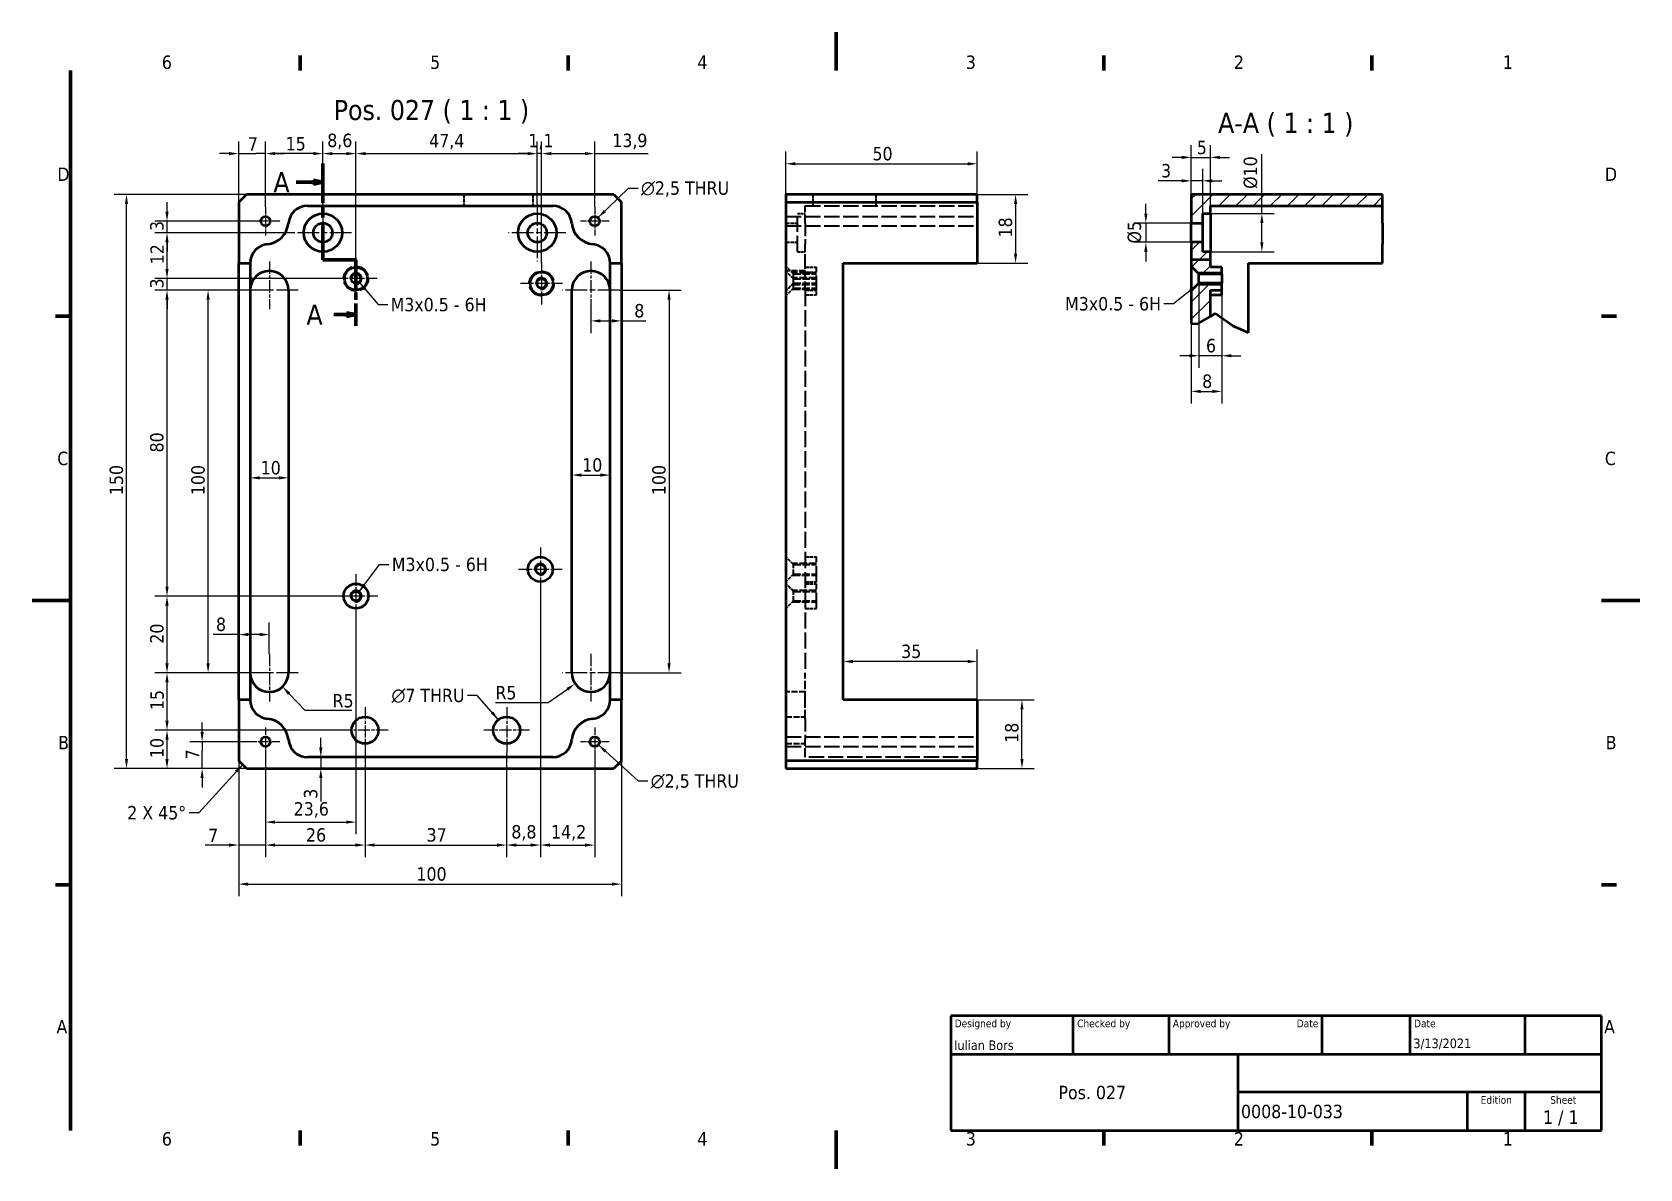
# Model space of a CAD drawing. Header units: millimetres. Extents: x 0 to 420, y 0 to 297.
import ezdxf
from ezdxf.enums import TextEntityAlignment as Align

# ---------------------------------------------------------------- set-up
doc = ezdxf.new("R2010")
doc.units = ezdxf.units.MM
doc.linetypes.add('CHAIN', pattern=[0.3543, 0.2362, -0.0295, 0.0591, -0.0295])
doc.linetypes.add('DASHED', pattern=[0.2068, 0.1655, -0.0413])
for name, color, linetype, lineweight in [('Border (ISO)', 7, 'Continuous', 70), ('Break Line (ISO)', 7, 'Continuous', 50), ('Center Mark (ISO)', 7, 'Continuous', 25), ('Dimension (ISO)', 7, 'Continuous', 25), ('Hatch (ISO)', 7, 'Continuous', 18), ('Hidden (ISO)', 7, 'DASHED', 35), ('Section Line (ISO)', 7, 'CHAIN', 70), ('Symbol (ISO)', 7, 'Continuous', 25), ('Title (ISO)', 7, 'Continuous', 50), ('Visible (ISO)', 7, 'Continuous', 50), ('Visible Narrow (ISO)', 7, 'Continuous', 35)]:
    doc.layers.add(name, color=color, linetype=linetype, lineweight=lineweight)
doc.styles.add('Label Text (ISO)', font='tahoma.ttf')
doc.styles.add('Note Text (ISO)', font='tahoma.ttf')
doc.styles.add('Text Style39', font='tahoma.ttf')
doc.styles.add('Text Style41', font='tahoma.ttf')
doc.styles.add('Text Style45', font='tahoma.ttf')
doc.dimstyles.new('Default - Method 1b (ISO)', dxfattribs={"dimtxt": 3.5, "dimasz": 2.5, "dimexe": 3.175, "dimexo": 0, "dimgap": 0.762, "dimtad": 1, "dimtoh": 1, "dimrnd": 1e-08, "dimtxsty": 'Note Text (ISO)', "dimcen": 0.09, "dimdle": 10, "dimclrd": 256, "dimclre": 256, "dimclrt": 256, "dimazin": 2, "dimtfac": 1, "dimtmove": 0, "dimatfit": 3, "dimfxl": 0, "dimtolj": 1, "dimlwd": -1, "dimlwe": -1, "dimarcsym": 0})
doc.dimstyles.new('Default - Method 1b (ISO)$7', dxfattribs={"dimtxt": 3.5, "dimasz": 2.5, "dimexe": 3.175, "dimexo": 0, "dimgap": 0.762, "dimtad": 1, "dimtoh": 1, "dimrnd": 1e-08, "dimtxsty": 'Note Text (ISO)', "dimcen": 0.09, "dimdle": 10, "dimclrd": 256, "dimclre": 256, "dimclrt": 256, "dimazin": 2, "dimtfac": 1, "dimtmove": 0, "dimatfit": 3, "dimfxl": 0, "dimtolj": 1, "dimlwd": -1, "dimlwe": -1, "dimarcsym": 0})
doc.dimstyles.new('Default - Method 2b (ISO)$7', dxfattribs={"dimtxt": 3.5, "dimasz": 2.5, "dimexe": 3.175, "dimexo": 0, "dimgap": 0.762, "dimtad": 1, "dimtih": 1, "dimtoh": 1, "dimrnd": 1e-08, "dimtxsty": 'Note Text (ISO)', "dimcen": 0.09, "dimdle": 10, "dimclrd": 256, "dimclre": 256, "dimclrt": 256, "dimazin": 2, "dimtfac": 1, "dimtmove": 0, "dimatfit": 3, "dimfxl": 0, "dimtolj": 1, "dimlwd": -1, "dimlwe": -1, "dimarcsym": 0})

msp = doc.modelspace()

# ---------------------------------------------------------------- texts
at = {"layer": 'Symbol (ISO)'}
for s, insert, char_height, attachment_point, style in [('Pos. 027 ( 1 : 1 )', (78.7938, 273.0915), 5.24, 7, 'Text Style45'), ('A-A ( 1 : 1 )', (309.8264, 269.7228), 5.25, 7, 'Label Text (ISO)'), ('2 X 45°', (40.2415, 94.8038), 3.5, 3, 'Note Text (ISO)')]:
    msp.add_mtext(s, dxfattribs=dict(at, insert=insert, char_height=char_height, attachment_point=attachment_point, style=style))
at = {"layer": 'Symbol (ISO)', "char_height": 3.5, "line_spacing_factor": 0.6125, "style": 'Note Text (ISO)'}
for s, insert, width, attachment_point in [('\\fAIGDT|b0|i0;\\H3.5000;n\\fTahoma|b0|i0;\\H3.5000;2,5 THRU', (159.0579, 258.024), 24.584264, 1), ('M3x0.5 - 6H', (93.6573, 227.5768), 26.320568, 1), ('M3x0.5 - 6H', (294.8967, 227.7886), 26.320568, 3), ('M3x0.5 - 6H', (93.9713, 159.6823), 26.320568, 1), ('\\fAIGDT|b0|i0;\\H3.5000;n\\fTahoma|b0|i0;\\H3.5000;7 THRU', (112.9579, 125.4631), 20.459143, 3), ('\\fAIGDT|b0|i0;\\H3.5000;n\\fTahoma|b0|i0;\\H3.5000;2,5 THRU', (161.6034, 103.1117), 24.584264, 1)]:
    msp.add_mtext(s, dxfattribs=dict(at, insert=insert, width=width, attachment_point=attachment_point))

# ---------------------------------------------------------------- blocks, each defined once
blk = doc.blocks.new('Borders Default Border')
at = {"layer": 'Border (ISO)'}
for p, q in [((70, 287), (70, 290.9)), ((140, 287), (140, 290.9)), ((280, 287), (280, 290.9)), ((350, 287), (350, 290.9)), ((10, 222.75), (6.1, 222.75)), ((410, 222.75), (413.9, 222.75)), ((10, 74.25), (6.1, 74.25)), ((410, 74.25), (413.9, 74.25)), ((70, 10), (70, 6.1)), ((140, 10), (140, 6.1)), ((280, 10), (280, 6.1)), ((350, 10), (350, 6.1))]:
    blk.add_line(p, q, dxfattribs=at)
at = {"layer": 'Border (ISO)', "flags": 128}
for points in [[(210, 297), (210, 287)], [(10, 10), (10, 287)], [(0, 148.5), (10, 148.5)], [(420, 148.5), (410, 148.5)], [(210, 0), (210, 10)]]:
    blk.add_lwpolyline(points, dxfattribs=at)
at = {"layer": 'Border (ISO)', "char_height": 3.5, "attachment_point": 7, "style": 'Note Text (ISO)'}
for s, insert in [('6', (33.88, 287.33)), ('5', (103.98, 287.33)), ('4', (173.78, 287.4)), ('3', (243.91, 287.33)), ('2', (313.94, 287.4)), ('1', (384.21, 287.4)), ('D', (6.57, 258.13)), ('D', (410.87, 258.13)), ('C', (6.56, 183.81)), ('C', (410.86, 183.81)), ('B', (6.78, 109.63)), ('B', (411.08, 109.63)), ('A', (6.36, 35.38)), ('A', (410.66, 35.38)), ('6', (33.88, 6.03)), ('5', (103.98, 6.03)), ('4', (173.78, 6.1)), ('3', (243.91, 6.03)), ('2', (313.94, 6.1)), ('1', (384.21, 6.1))]:
    blk.add_mtext(s, dxfattribs=dict(at, insert=insert))
blk = doc.blocks.new('2dTransSection0')
at = {"layer": 'Section Line (ISO)', "linetype": 'CHAIN', "ltscale": 43.506458}
blk.add_line((75.96, 262.71), (75.96, 237.49), dxfattribs=at)
at = {"layer": 'Section Line (ISO)', "linetype": 'Continuous', "lineweight": 140}
for p, q in [((75.96, 262.71), (75.96, 252.9)), ((75.96, 247.3), (75.96, 237.49)), ((75.96, 237.49), (84.6, 237.49)), ((84.6, 237.49), (84.6, 231.69)), ((84.6, 226.09), (84.6, 220.29))]:
    blk.add_line(p, q, dxfattribs=at)
at = {"layer": 'Section Line (ISO)', "linetype": 'Continuous'}
for p, q in [((68.96, 257.81), (73.46, 257.81)), ((75.96, 257.81), (73.46, 258.31)), ((73.46, 258.31), (73.46, 257.31)), ((73.46, 257.81), (75.96, 257.81)), ((73.46, 257.31), (75.96, 257.81)), ((78.82, 223.19), (82.1, 223.19)), ((84.6, 223.19), (82.1, 223.69)), ((82.1, 223.69), (82.1, 222.69)), ((82.1, 223.19), (84.6, 223.19)), ((82.1, 222.69), (84.6, 223.19))]:
    blk.add_line(p, q, dxfattribs=at)
at = {"layer": 'Section Line (ISO)', "linetype": 'CHAIN', "ltscale": 9.592604}
blk.add_line((75.96, 237.49), (84.6, 237.49), dxfattribs=at)
at = {"layer": 'Section Line (ISO)', "linetype": 'CHAIN', "ltscale": 32.167747}
blk.add_line((84.6, 237.49), (84.6, 220.29), dxfattribs=at)
at = {"layer": 'Section Line (ISO)', "linetype": 'Continuous', "flags": 128}
for points in [[(73.46, 257.31), (75.96, 257.81)], [(82.1, 222.69), (84.6, 223.19)]]:
    blk.add_lwpolyline(points, dxfattribs=at)
at = {"layer": 'Section Line (ISO)'}
for points in [[(73.46, 257.31), (75.96, 257.81), (73.46, 258.31), (73.46, 257.31)], [(82.1, 222.69), (84.6, 223.19), (82.1, 223.69), (82.1, 222.69)]]:
    blk.add_solid(points, dxfattribs=at)
at = {"layer": 'Section Line (ISO)', "char_height": 5.25, "attachment_point": 7, "style": 'Label Text (ISO)'}
for insert in [(63.03, 255.18), (71.66, 220.57)]:
    blk.add_mtext('A', dxfattribs=dict(at, insert=insert))
blk = doc.blocks.new('*D6')
at = {"layer": 'Defpoints', "color": 0}
for p in [(44.4, 111.6), (57.21, 111.6), (55.96, 104.6)]:
    blk.add_point(p, dxfattribs=at)
at = {"layer": 'Dimension (ISO)'}
for p, q in [((44.4, 114.1), (44.4, 116.6)), ((57.21, 111.6), (41.22, 111.6)), ((44.4, 111.6), (44.4, 109.1)), ((44.4, 107.1), (44.4, 109.1)), ((44.4, 104.6), (44.4, 107.1)), ((55.96, 104.6), (41.22, 104.6)), ((44.4, 102.1), (44.4, 99.6))]:
    blk.add_line(p, q, dxfattribs=at)
for points in [[(43.98, 114.1), (44.81, 114.1), (44.4, 111.6)], [(43.98, 102.1), (44.81, 102.1), (44.4, 104.6)]]:
    blk.add_solid(points, dxfattribs=at)
at = {"layer": 'Dimension (ISO)', "insert": (40.14, 106.99), "char_height": 3.5, "attachment_point": 1, "rotation": 90, "style": 'Note Text (ISO)'}
blk.add_mtext('\\A1;7', dxfattribs=at)
blk = doc.blocks.new('*D7')
at = {"layer": 'Defpoints', "color": 0}
for p in [(35.23, 114.6), (80.96, 114.6), (55.96, 104.6)]:
    blk.add_point(p, dxfattribs=at)
at = {"layer": 'Dimension (ISO)'}
for p, q in [((80.96, 114.6), (32.06, 114.6)), ((35.23, 107.1), (35.23, 112.1)), ((55.96, 104.6), (32.06, 104.6))]:
    blk.add_line(p, q, dxfattribs=at)
for points in [[(34.81, 112.1), (35.65, 112.1), (35.23, 114.6)], [(34.81, 107.1), (35.65, 107.1), (35.23, 104.6)]]:
    blk.add_solid(points, dxfattribs=at)
at = {"layer": 'Dimension (ISO)', "insert": (30.83, 107.34), "char_height": 3.5, "attachment_point": 1, "rotation": 90, "style": 'Note Text (ISO)'}
blk.add_mtext('\\A1;10', dxfattribs=at)
blk = doc.blocks.new('*D8')
at = {"layer": 'Defpoints', "color": 0}
for p in [(35.23, 129.6), (61.96, 129.6), (80.96, 114.6)]:
    blk.add_point(p, dxfattribs=at)
at = {"layer": 'Dimension (ISO)'}
for p, q in [((61.96, 129.6), (32.06, 129.6)), ((35.23, 117.1), (35.23, 127.1)), ((80.96, 114.6), (32.06, 114.6))]:
    blk.add_line(p, q, dxfattribs=at)
for points in [[(34.81, 127.1), (35.65, 127.1), (35.23, 129.6)], [(34.81, 117.1), (35.65, 117.1), (35.23, 114.6)]]:
    blk.add_solid(points, dxfattribs=at)
at = {"layer": 'Dimension (ISO)', "insert": (30.88, 119.87), "char_height": 3.5, "attachment_point": 1, "rotation": 90, "style": 'Note Text (ISO)'}
blk.add_mtext('\\A1;15', dxfattribs=at)
blk = doc.blocks.new('*D9')
at = {"layer": 'Defpoints', "color": 0}
for p in [(35.23, 149.65), (78.87, 149.65), (54.46, 129.6)]:
    blk.add_point(p, dxfattribs=at)
at = {"layer": 'Dimension (ISO)'}
for p, q in [((78.87, 149.65), (32.06, 149.65)), ((35.23, 132.1), (35.23, 147.15)), ((54.46, 129.6), (32.06, 129.6))]:
    blk.add_line(p, q, dxfattribs=at)
for points in [[(34.81, 147.15), (35.65, 147.15), (35.23, 149.65)], [(34.81, 132.1), (35.65, 132.1), (35.23, 129.6)]]:
    blk.add_solid(points, dxfattribs=at)
at = {"layer": 'Dimension (ISO)', "insert": (30.82, 137.22), "char_height": 3.5, "attachment_point": 1, "rotation": 90, "style": 'Note Text (ISO)'}
blk.add_mtext('\\A1;20', dxfattribs=at)
blk = doc.blocks.new('*D10')
at = {"layer": 'Defpoints', "color": 0}
for p in [(35.23, 229.6), (61.96, 229.6), (84.6, 149.65)]:
    blk.add_point(p, dxfattribs=at)
at = {"layer": 'Dimension (ISO)'}
for p, q in [((61.96, 229.6), (32.06, 229.6)), ((35.23, 152.15), (35.23, 227.1)), ((84.6, 149.65), (32.06, 149.65))]:
    blk.add_line(p, q, dxfattribs=at)
for points in [[(34.81, 227.1), (35.65, 227.1), (35.23, 229.6)], [(34.81, 152.15), (35.65, 152.15), (35.23, 149.65)]]:
    blk.add_solid(points, dxfattribs=at)
at = {"layer": 'Dimension (ISO)', "insert": (30.81, 187.18), "char_height": 3.5, "attachment_point": 1, "rotation": 90, "style": 'Note Text (ISO)'}
blk.add_mtext('\\A1;80', dxfattribs=at)
blk = doc.blocks.new('*D11')
at = {"layer": 'Defpoints', "color": 0}
for p in [(35.23, 232.6), (79.1, 232.6), (61.96, 229.6)]:
    blk.add_point(p, dxfattribs=at)
at = {"layer": 'Dimension (ISO)'}
for p, q in [((35.23, 235.1), (35.23, 237.6)), ((79.1, 232.6), (32.06, 232.6)), ((35.23, 229.6), (35.23, 232.6)), ((61.96, 229.6), (32.06, 229.6)), ((35.23, 227.1), (35.23, 224.6))]:
    blk.add_line(p, q, dxfattribs=at)
for points in [[(34.81, 235.1), (35.65, 235.1), (35.23, 232.6)], [(34.81, 227.1), (35.65, 227.1), (35.23, 229.6)]]:
    blk.add_solid(points, dxfattribs=at)
at = {"layer": 'Dimension (ISO)', "insert": (30.82, 230.04), "char_height": 3.5, "attachment_point": 1, "rotation": 90, "style": 'Note Text (ISO)'}
blk.add_mtext('\\A1;3', dxfattribs=at)
blk = doc.blocks.new('*D12')
at = {"layer": 'Defpoints', "color": 0}
for p in [(35.23, 244.6), (68.46, 244.6), (79.1, 232.6)]:
    blk.add_point(p, dxfattribs=at)
at = {"layer": 'Dimension (ISO)'}
for p, q in [((68.46, 244.6), (32.06, 244.6)), ((35.23, 235.1), (35.23, 242.1)), ((79.1, 232.6), (32.06, 232.6))]:
    blk.add_line(p, q, dxfattribs=at)
for points in [[(34.81, 242.1), (35.65, 242.1), (35.23, 244.6)], [(34.81, 235.1), (35.65, 235.1), (35.23, 232.6)]]:
    blk.add_solid(points, dxfattribs=at)
at = {"layer": 'Dimension (ISO)', "insert": (30.9, 236.35), "char_height": 3.5, "attachment_point": 1, "rotation": 90, "style": 'Note Text (ISO)'}
blk.add_mtext('\\A1;12', dxfattribs=at)
blk = doc.blocks.new('*D13')
at = {"layer": 'Defpoints', "color": 0}
for p in [(35.23, 247.6), (60.96, 247.6), (68.46, 244.6)]:
    blk.add_point(p, dxfattribs=at)
at = {"layer": 'Dimension (ISO)'}
for p, q in [((35.23, 250.1), (35.23, 252.6)), ((60.96, 247.6), (32.06, 247.6)), ((68.46, 244.6), (32.06, 244.6)), ((35.23, 244.6), (35.23, 247.6)), ((35.23, 242.1), (35.23, 239.6))]:
    blk.add_line(p, q, dxfattribs=at)
for points in [[(34.81, 250.1), (35.65, 250.1), (35.23, 247.6)], [(34.81, 242.1), (35.65, 242.1), (35.23, 244.6)]]:
    blk.add_solid(points, dxfattribs=at)
at = {"layer": 'Dimension (ISO)', "insert": (30.82, 245.04), "char_height": 3.5, "attachment_point": 1, "rotation": 90, "style": 'Note Text (ISO)'}
blk.add_mtext('\\A1;3', dxfattribs=at)
blk = doc.blocks.new('*D14')
at = {"layer": 'Defpoints', "color": 0}
for p in [(77.21, 107.6), (75.41, 104.6), (77.21, 104.6)]:
    blk.add_point(p, dxfattribs=at)
at = {"layer": 'Dimension (ISO)'}
for p, q in [((75.41, 110.1), (75.41, 112.6)), ((75.41, 107.6), (75.41, 104.6)), ((75.41, 102.1), (75.41, 95.95))]:
    blk.add_line(p, q, dxfattribs=at)
for points in [[(74.99, 110.1), (75.83, 110.1), (75.41, 107.6)], [(74.99, 102.1), (75.83, 102.1), (75.41, 104.6)]]:
    blk.add_solid(points, dxfattribs=at)
at = {"layer": 'Dimension (ISO)', "insert": (71, 96.71), "char_height": 3.5, "attachment_point": 1, "rotation": 90, "style": 'Note Text (ISO)'}
blk.add_mtext('\\A1;3', dxfattribs=at)
blk = doc.blocks.new('*D15')
at = {"layer": 'Defpoints', "color": 0}
for p in [(53.96, 106.6), (60.96, 107.85), (60.96, 84.6)]:
    blk.add_point(p, dxfattribs=at)
at = {"layer": 'Dimension (ISO)'}
for p, q in [((53.96, 106.6), (53.96, 81.43)), ((60.96, 107.85), (60.96, 81.43)), ((51.46, 84.6), (45.22, 84.6)), ((60.96, 84.6), (53.96, 84.6)), ((63.46, 84.6), (65.96, 84.6))]:
    blk.add_line(p, q, dxfattribs=at)
for points in [[(51.46, 85.02), (51.46, 84.19), (53.96, 84.6)], [(63.46, 85.02), (63.46, 84.19), (60.96, 84.6)]]:
    blk.add_solid(points, dxfattribs=at)
at = {"layer": 'Dimension (ISO)', "insert": (45.98, 88.87), "char_height": 3.5, "attachment_point": 1, "style": 'Note Text (ISO)'}
blk.add_mtext('\\A1;7', dxfattribs=at)
blk = doc.blocks.new('*D16')
at = {"layer": 'Defpoints', "color": 0}
for p in [(61.96, 139.6), (61.96, 134.6), (53.96, 122.56)]:
    blk.add_point(p, dxfattribs=at)
at = {"layer": 'Dimension (ISO)'}
for p, q in [((53.96, 139.6), (47.26, 139.6)), ((53.96, 122.56), (53.96, 142.78)), ((59.46, 139.6), (56.46, 139.6)), ((61.96, 134.6), (61.96, 142.78))]:
    blk.add_line(p, q, dxfattribs=at)
for points in [[(56.46, 140.02), (56.46, 139.19), (53.96, 139.6)], [(59.46, 140.02), (59.46, 139.19), (61.96, 139.6)]]:
    blk.add_solid(points, dxfattribs=at)
at = {"layer": 'Dimension (ISO)', "insert": (48.02, 144.03), "char_height": 3.5, "attachment_point": 1, "style": 'Note Text (ISO)'}
blk.add_mtext('\\A1;8', dxfattribs=at)
blk = doc.blocks.new('*D17')
at = {"layer": 'Defpoints', "color": 0}
for p in [(84.6, 143.92), (60.96, 107.85), (84.6, 90.6)]:
    blk.add_point(p, dxfattribs=at)
at = {"layer": 'Dimension (ISO)'}
for p, q in [((84.6, 143.92), (84.6, 87.43)), ((60.96, 107.85), (60.96, 87.43)), ((63.46, 90.6), (82.1, 90.6))]:
    blk.add_line(p, q, dxfattribs=at)
for points in [[(63.46, 91.02), (63.46, 90.19), (60.96, 90.6)], [(82.1, 91.02), (82.1, 90.19), (84.6, 90.6)]]:
    blk.add_solid(points, dxfattribs=at)
at = {"layer": 'Dimension (ISO)', "insert": (68.32, 95.81), "char_height": 3.5, "attachment_point": 1, "style": 'Note Text (ISO)'}
blk.add_mtext('\\A1;23,6', dxfattribs=at)
blk = doc.blocks.new('*D18')
at = {"layer": 'Defpoints', "color": 0}
for p in [(60.96, 107.85), (86.96, 108.6), (86.96, 84.6)]:
    blk.add_point(p, dxfattribs=at)
at = {"layer": 'Dimension (ISO)'}
for p, q in [((60.96, 107.85), (60.96, 81.43)), ((86.96, 108.6), (86.96, 81.43)), ((63.46, 84.6), (84.46, 84.6))]:
    blk.add_line(p, q, dxfattribs=at)
for points in [[(63.46, 85.02), (63.46, 84.19), (60.96, 84.6)], [(84.46, 85.02), (84.46, 84.19), (86.96, 84.6)]]:
    blk.add_solid(points, dxfattribs=at)
at = {"layer": 'Dimension (ISO)', "insert": (71.54, 89.01), "char_height": 3.5, "attachment_point": 1, "style": 'Note Text (ISO)'}
blk.add_mtext('\\A1;26', dxfattribs=at)
blk = doc.blocks.new('*D19')
at = {"layer": 'Defpoints', "color": 0}
for p in [(86.96, 108.6), (123.96, 108.6), (123.96, 84.6)]:
    blk.add_point(p, dxfattribs=at)
at = {"layer": 'Dimension (ISO)'}
for p, q in [((86.96, 108.6), (86.96, 81.43)), ((123.96, 108.6), (123.96, 81.43)), ((89.46, 84.6), (121.46, 84.6))]:
    blk.add_line(p, q, dxfattribs=at)
for points in [[(89.46, 85.02), (89.46, 84.19), (86.96, 84.6)], [(121.46, 85.02), (121.46, 84.19), (123.96, 84.6)]]:
    blk.add_solid(points, dxfattribs=at)
at = {"layer": 'Dimension (ISO)', "insert": (103.04, 89.01), "char_height": 3.5, "attachment_point": 1, "style": 'Note Text (ISO)'}
blk.add_mtext('\\A1;37', dxfattribs=at)
blk = doc.blocks.new('*D20')
at = {"layer": 'Defpoints', "color": 0}
for p in [(132.76, 150.91), (123.96, 108.6), (132.76, 84.6)]:
    blk.add_point(p, dxfattribs=at)
at = {"layer": 'Dimension (ISO)'}
for p, q in [((132.76, 150.91), (132.76, 81.43)), ((123.96, 108.6), (123.96, 81.43)), ((126.46, 84.6), (130.26, 84.6))]:
    blk.add_line(p, q, dxfattribs=at)
for points in [[(126.46, 85.02), (126.46, 84.19), (123.96, 84.6)], [(130.26, 85.02), (130.26, 84.19), (132.76, 84.6)]]:
    blk.add_solid(points, dxfattribs=at)
at = {"layer": 'Dimension (ISO)', "insert": (125.18, 89.82), "char_height": 3.5, "attachment_point": 1, "style": 'Note Text (ISO)'}
blk.add_mtext('\\A1;8,8', dxfattribs=at)
blk = doc.blocks.new('*D21')
at = {"layer": 'Defpoints', "color": 0}
for p in [(132.76, 150.91), (146.96, 107.85), (146.96, 84.6)]:
    blk.add_point(p, dxfattribs=at)
at = {"layer": 'Dimension (ISO)'}
for p, q in [((132.76, 150.91), (132.76, 81.43)), ((146.96, 107.85), (146.96, 81.43)), ((135.26, 84.6), (144.46, 84.6))]:
    blk.add_line(p, q, dxfattribs=at)
for points in [[(135.26, 85.02), (135.26, 84.19), (132.76, 84.6)], [(144.46, 85.02), (144.46, 84.19), (146.96, 84.6)]]:
    blk.add_solid(points, dxfattribs=at)
at = {"layer": 'Dimension (ISO)', "insert": (135.56, 89.81), "char_height": 3.5, "attachment_point": 1, "style": 'Note Text (ISO)'}
blk.add_mtext('\\A1;14,2', dxfattribs=at)
blk = doc.blocks.new('*D22')
at = {"layer": 'Defpoints', "color": 0}
for p in [(53.96, 106.6), (153.96, 106.6), (153.96, 74.4)]:
    blk.add_point(p, dxfattribs=at)
at = {"layer": 'Dimension (ISO)'}
for p, q in [((53.96, 106.6), (53.96, 71.22)), ((153.96, 106.6), (153.96, 71.22)), ((56.46, 74.4), (151.46, 74.4))]:
    blk.add_line(p, q, dxfattribs=at)
for points in [[(56.46, 74.81), (56.46, 73.98), (53.96, 74.4)], [(151.46, 74.81), (151.46, 73.98), (153.96, 74.4)]]:
    blk.add_solid(points, dxfattribs=at)
at = {"layer": 'Dimension (ISO)', "insert": (100.39, 78.8), "char_height": 3.5, "attachment_point": 1, "style": 'Note Text (ISO)'}
blk.add_mtext('\\A1;100', dxfattribs=at)
blk = doc.blocks.new('*D23')
at = {"layer": 'Defpoints', "color": 0}
for p in [(24.64, 254.6), (55.96, 254.6), (55.96, 104.6)]:
    blk.add_point(p, dxfattribs=at)
at = {"layer": 'Dimension (ISO)'}
for p, q in [((55.96, 254.6), (21.46, 254.6)), ((24.64, 107.1), (24.64, 252.1)), ((55.96, 104.6), (21.46, 104.6))]:
    blk.add_line(p, q, dxfattribs=at)
for points in [[(24.22, 252.1), (25.06, 252.1), (24.64, 254.6)], [(24.22, 107.1), (25.06, 107.1), (24.64, 104.6)]]:
    blk.add_solid(points, dxfattribs=at)
at = {"layer": 'Dimension (ISO)', "insert": (20.23, 176.03), "char_height": 3.5, "attachment_point": 1, "rotation": 90, "style": 'Note Text (ISO)'}
blk.add_mtext('\\A1;150', dxfattribs=at)
blk = doc.blocks.new('*D24')
at = {"layer": 'Defpoints', "color": 0}
for p in [(60.96, 265.27), (53.96, 252.6), (60.96, 251.35)]:
    blk.add_point(p, dxfattribs=at)
at = {"layer": 'Dimension (ISO)'}
for p, q in [((51.46, 265.27), (48.96, 265.27)), ((53.96, 252.6), (53.96, 268.44)), ((53.96, 265.27), (56.46, 265.27)), ((56.46, 265.27), (58.46, 265.27)), ((60.96, 265.27), (58.46, 265.27)), ((60.96, 251.35), (60.96, 268.44)), ((63.46, 265.27), (65.96, 265.27))]:
    blk.add_line(p, q, dxfattribs=at)
for points in [[(51.46, 265.68), (51.46, 264.85), (53.96, 265.27)], [(63.46, 265.68), (63.46, 264.85), (60.96, 265.27)]]:
    blk.add_solid(points, dxfattribs=at)
at = {"layer": 'Dimension (ISO)', "insert": (56.35, 269.53), "char_height": 3.5, "attachment_point": 1, "style": 'Note Text (ISO)'}
blk.add_mtext('\\A1;7', dxfattribs=at)
blk = doc.blocks.new('*D25')
at = {"layer": 'Defpoints', "color": 0}
for p in [(45.96, 229.6), (61.96, 229.6), (54.46, 129.6)]:
    blk.add_point(p, dxfattribs=at)
at = {"layer": 'Dimension (ISO)'}
for p, q in [((61.96, 229.6), (42.79, 229.6)), ((45.96, 132.1), (45.96, 227.1)), ((54.46, 129.6), (42.79, 129.6))]:
    blk.add_line(p, q, dxfattribs=at)
for points in [[(45.55, 227.1), (46.38, 227.1), (45.96, 229.6)], [(45.55, 132.1), (46.38, 132.1), (45.96, 129.6)]]:
    blk.add_solid(points, dxfattribs=at)
at = {"layer": 'Dimension (ISO)', "insert": (41.56, 176.03), "char_height": 3.5, "attachment_point": 1, "rotation": 90, "style": 'Note Text (ISO)'}
blk.add_mtext('\\A1;100', dxfattribs=at)
blk = doc.blocks.new('*D26')
at = {"layer": 'Defpoints', "color": 0}
for p in [(60.96, 265.27), (75.96, 252.1), (60.96, 251.35)]:
    blk.add_point(p, dxfattribs=at)
at = {"layer": 'Dimension (ISO)'}
for p, q in [((60.96, 251.35), (60.96, 268.44)), ((73.46, 265.27), (63.46, 265.27)), ((75.96, 252.1), (75.96, 268.44))]:
    blk.add_line(p, q, dxfattribs=at)
for points in [[(63.46, 265.68), (63.46, 264.85), (60.96, 265.27)], [(73.46, 265.68), (73.46, 264.85), (75.96, 265.27)]]:
    blk.add_solid(points, dxfattribs=at)
at = {"layer": 'Dimension (ISO)', "insert": (66.23, 269.61), "char_height": 3.5, "attachment_point": 1, "style": 'Note Text (ISO)'}
blk.add_mtext('\\A1;15', dxfattribs=at)
blk = doc.blocks.new('*D27')
at = {"layer": 'Defpoints', "color": 0}
for p in [(84.6, 265.27), (75.96, 252.1), (84.6, 238.1)]:
    blk.add_point(p, dxfattribs=at)
at = {"layer": 'Dimension (ISO)'}
for p, q in [((75.96, 252.1), (75.96, 268.44)), ((78.46, 265.27), (82.1, 265.27)), ((84.6, 238.1), (84.6, 268.44))]:
    blk.add_line(p, q, dxfattribs=at)
for points in [[(78.46, 265.68), (78.46, 264.85), (75.96, 265.27)], [(82.1, 265.68), (82.1, 264.85), (84.6, 265.27)]]:
    blk.add_solid(points, dxfattribs=at)
at = {"layer": 'Dimension (ISO)', "insert": (77.09, 270.48), "char_height": 3.5, "attachment_point": 1, "style": 'Note Text (ISO)'}
blk.add_mtext('\\A1;8,6', dxfattribs=at)
blk = doc.blocks.new('*D28')
at = {"layer": 'Defpoints', "color": 0}
for p in [(131.96, 265.27), (131.96, 252.1), (84.6, 238.1)]:
    blk.add_point(p, dxfattribs=at)
at = {"layer": 'Dimension (ISO)'}
for p, q in [((84.6, 238.1), (84.6, 268.44)), ((87.1, 265.27), (129.46, 265.27)), ((131.96, 252.1), (131.96, 268.44))]:
    blk.add_line(p, q, dxfattribs=at)
for points in [[(87.1, 265.68), (87.1, 264.85), (84.6, 265.27)], [(129.46, 265.68), (129.46, 264.85), (131.96, 265.27)]]:
    blk.add_solid(points, dxfattribs=at)
at = {"layer": 'Dimension (ISO)', "insert": (103.72, 270.4), "char_height": 3.5, "attachment_point": 1, "style": 'Note Text (ISO)'}
blk.add_mtext('\\A1;47,4', dxfattribs=at)
blk = doc.blocks.new('*D29')
at = {"layer": 'Defpoints', "color": 0}
for p in [(131.96, 265.27), (131.96, 252.1), (133.09, 236.83)]:
    blk.add_point(p, dxfattribs=at)
at = {"layer": 'Dimension (ISO)'}
for p, q in [((129.46, 265.27), (126.96, 265.27)), ((131.96, 252.1), (131.96, 268.44)), ((133.09, 265.27), (131.96, 265.27)), ((133.09, 236.83), (133.09, 268.44)), ((135.59, 265.27), (138.09, 265.27))]:
    blk.add_line(p, q, dxfattribs=at)
for points in [[(129.46, 265.68), (129.46, 264.85), (131.96, 265.27)], [(135.59, 265.68), (135.59, 264.85), (133.09, 265.27)]]:
    blk.add_solid(points, dxfattribs=at)
at = {"layer": 'Dimension (ISO)', "insert": (129.63, 270.41), "char_height": 3.5, "attachment_point": 1, "style": 'Note Text (ISO)'}
blk.add_mtext('\\A1;1,1', dxfattribs=at)
blk = doc.blocks.new('*D30')
at = {"layer": 'Defpoints', "color": 0}
for p in [(146.96, 265.27), (146.96, 251.35), (133.09, 236.83)]:
    blk.add_point(p, dxfattribs=at)
at = {"layer": 'Dimension (ISO)'}
for p, q in [((133.09, 236.83), (133.09, 268.44)), ((135.59, 265.27), (144.46, 265.27)), ((146.96, 251.35), (146.96, 268.44)), ((146.96, 265.27), (160.92, 265.27))]:
    blk.add_line(p, q, dxfattribs=at)
for points in [[(135.59, 265.68), (135.59, 264.85), (133.09, 265.27)], [(144.46, 265.68), (144.46, 264.85), (146.96, 265.27)]]:
    blk.add_solid(points, dxfattribs=at)
at = {"layer": 'Dimension (ISO)', "insert": (151.55, 270.47), "char_height": 3.5, "attachment_point": 1, "style": 'Note Text (ISO)'}
blk.add_mtext('\\A1;13,9', dxfattribs=at)
blk = doc.blocks.new('*D31')
at = {"layer": 'Defpoints', "color": 0}
for p in [(145.96, 224.6), (153.96, 221.55), (153.96, 221.14)]:
    blk.add_point(p, dxfattribs=at)
at = {"layer": 'Dimension (ISO)'}
for p, q in [((145.96, 224.6), (145.96, 218.38)), ((148.46, 221.55), (151.46, 221.55)), ((153.96, 221.55), (160.34, 221.55))]:
    blk.add_line(p, q, dxfattribs=at)
for points in [[(148.46, 221.97), (148.46, 221.14), (145.96, 221.55)], [(151.46, 221.97), (151.46, 221.14), (153.96, 221.55)]]:
    blk.add_solid(points, dxfattribs=at)
at = {"layer": 'Dimension (ISO)', "insert": (157.3, 225.97), "char_height": 3.5, "attachment_point": 1, "style": 'Note Text (ISO)'}
blk.add_mtext('\\A1;8', dxfattribs=at)
blk = doc.blocks.new('*D32')
at = {"layer": 'Defpoints', "color": 0}
for p in [(153.46, 229.6), (153.46, 129.6), (166.38, 129.6)]:
    blk.add_point(p, dxfattribs=at)
at = {"layer": 'Dimension (ISO)'}
for p, q in [((153.46, 229.6), (169.55, 229.6)), ((166.38, 227.1), (166.38, 132.1)), ((153.46, 129.6), (169.55, 129.6))]:
    blk.add_line(p, q, dxfattribs=at)
for points in [[(165.96, 227.1), (166.79, 227.1), (166.38, 229.6)], [(165.96, 132.1), (166.79, 132.1), (166.38, 129.6)]]:
    blk.add_solid(points, dxfattribs=at)
at = {"layer": 'Dimension (ISO)', "insert": (161.97, 176.03), "char_height": 3.5, "attachment_point": 1, "rotation": 90, "style": 'Note Text (ISO)'}
blk.add_mtext('\\A1;100', dxfattribs=at)
blk = doc.blocks.new('*D33')
at = {"layer": 'Defpoints', "color": 0}
for p in [(61.96, 129.6), (65.4, 125.97)]:
    blk.add_point(p, dxfattribs=at)
at = {"layer": 'Dimension (ISO)'}
for p, q in [((71.28, 119.74), (67.11, 124.15)), ((83.48, 119.74), (71.28, 119.74))]:
    blk.add_line(p, q, dxfattribs=at)
blk.add_solid([(67.42, 124.44), (66.81, 123.87), (65.4, 125.97)], dxfattribs=at)
at = {"layer": 'Dimension (ISO)', "insert": (78.48, 124.07), "char_height": 3.5, "attachment_point": 1, "style": 'Note Text (ISO)'}
blk.add_mtext('\\A1;R5', dxfattribs=at)
blk = doc.blocks.new('*D34')
at = {"layer": 'Defpoints', "color": 0}
for p in [(141.86, 126.74), (145.96, 129.6)]:
    blk.add_point(p, dxfattribs=at)
at = {"layer": 'Dimension (ISO)'}
for p, q in [((121.02, 121.83), (134.84, 121.83)), ((134.84, 121.83), (139.82, 125.31))]:
    blk.add_line(p, q, dxfattribs=at)
blk.add_solid([(139.58, 125.65), (140.05, 124.97), (141.86, 126.74)], dxfattribs=at)
at = {"layer": 'Dimension (ISO)', "insert": (121.02, 126.17), "char_height": 3.5, "attachment_point": 1, "style": 'Note Text (ISO)'}
blk.add_mtext('\\A1;R5', dxfattribs=at)
blk = doc.blocks.new('*D35')
at = {"layer": 'Defpoints', "color": 0}
for p in [(307.8, 264.28), (307.8, 249.6), (302.8, 247.1)]:
    blk.add_point(p, dxfattribs=at)
at = {"layer": 'Dimension (ISO)'}
for p, q in [((302.8, 247.1), (302.8, 267.46)), ((307.8, 249.6), (307.8, 267.46)), ((300.3, 264.28), (297.8, 264.28)), ((302.8, 264.28), (307.8, 264.28)), ((310.3, 264.28), (312.8, 264.28))]:
    blk.add_line(p, q, dxfattribs=at)
for points in [[(300.3, 264.7), (300.3, 263.86), (302.8, 264.28)], [(310.3, 264.7), (310.3, 263.86), (307.8, 264.28)]]:
    blk.add_solid(points, dxfattribs=at)
at = {"layer": 'Dimension (ISO)', "insert": (304.26, 268.62), "char_height": 3.5, "attachment_point": 1, "style": 'Note Text (ISO)'}
blk.add_mtext('\\A1;5', dxfattribs=at)
blk = doc.blocks.new('*D36')
at = {"layer": 'Defpoints', "color": 0}
for p in [(305.8, 258.15), (302.8, 247.1), (305.8, 247.1)]:
    blk.add_point(p, dxfattribs=at)
at = {"layer": 'Dimension (ISO)'}
for p, q in [((302.8, 247.1), (302.8, 261.32)), ((305.8, 247.1), (305.8, 261.32)), ((300.3, 258.15), (294.15, 258.15)), ((305.8, 258.15), (302.8, 258.15)), ((308.3, 258.15), (310.8, 258.15))]:
    blk.add_line(p, q, dxfattribs=at)
for points in [[(300.3, 258.56), (300.3, 257.73), (302.8, 258.15)], [(308.3, 258.56), (308.3, 257.73), (305.8, 258.15)]]:
    blk.add_solid(points, dxfattribs=at)
at = {"layer": 'Dimension (ISO)', "insert": (294.91, 262.55), "char_height": 3.5, "attachment_point": 1, "style": 'Note Text (ISO)'}
blk.add_mtext('\\A1;3', dxfattribs=at)
blk = doc.blocks.new('*D37')
at = {"layer": 'Defpoints', "color": 0}
for p in [(304.8, 231.37), (310.8, 231.37), (304.8, 212.45)]:
    blk.add_point(p, dxfattribs=at)
at = {"layer": 'Dimension (ISO)'}
for p, q in [((304.8, 231.37), (304.8, 209.28)), ((310.8, 231.37), (310.8, 209.28)), ((302.3, 212.45), (299.8, 212.45)), ((310.8, 212.45), (304.8, 212.45)), ((313.3, 212.45), (315.8, 212.45))]:
    blk.add_line(p, q, dxfattribs=at)
for points in [[(302.3, 212.87), (302.3, 212.04), (304.8, 212.45)], [(313.3, 212.87), (313.3, 212.04), (310.8, 212.45)]]:
    blk.add_solid(points, dxfattribs=at)
at = {"layer": 'Dimension (ISO)', "insert": (306.66, 216.85), "char_height": 3.5, "attachment_point": 1, "style": 'Note Text (ISO)'}
blk.add_mtext('\\A1;6', dxfattribs=at)
blk = doc.blocks.new('*D38')
at = {"layer": 'Defpoints', "color": 0}
for p in [(310.8, 231.37), (302.8, 229.37), (310.8, 203.13)]:
    blk.add_point(p, dxfattribs=at)
at = {"layer": 'Dimension (ISO)'}
for p, q in [((310.8, 231.37), (310.8, 199.96)), ((302.8, 229.37), (302.8, 199.96)), ((305.3, 203.13), (308.3, 203.13))]:
    blk.add_line(p, q, dxfattribs=at)
for points in [[(305.3, 203.55), (305.3, 202.71), (302.8, 203.13)], [(308.3, 203.55), (308.3, 202.71), (310.8, 203.13)]]:
    blk.add_solid(points, dxfattribs=at)
at = {"layer": 'Dimension (ISO)', "insert": (305.66, 207.55), "char_height": 3.5, "attachment_point": 1, "style": 'Note Text (ISO)'}
blk.add_mtext('\\A1;8', dxfattribs=at)
blk = doc.blocks.new('*D39')
at = {"layer": 'Defpoints', "color": 0}
for p in [(302.8, 247.1), (290.94, 242.1), (302.8, 242.1)]:
    blk.add_point(p, dxfattribs=at)
at = {"layer": 'Dimension (ISO)'}
for p, q in [((290.94, 249.6), (290.94, 252.1)), ((302.8, 247.1), (287.77, 247.1)), ((290.94, 247.1), (290.94, 242.1)), ((302.8, 242.1), (287.77, 242.1)), ((290.94, 239.6), (290.94, 237.1))]:
    blk.add_line(p, q, dxfattribs=at)
for points in [[(290.53, 249.6), (291.36, 249.6), (290.94, 247.1)], [(290.53, 239.6), (291.36, 239.6), (290.94, 242.1)]]:
    blk.add_solid(points, dxfattribs=at)
at = {"layer": 'Dimension (ISO)', "insert": (286.19, 241.79), "char_height": 3.5, "attachment_point": 1, "rotation": 90, "style": 'Note Text (ISO)'}
blk.add_mtext('\\A1;\\fTahoma|b0|i0;\\H3.5000;Ø5', dxfattribs=at)
blk = doc.blocks.new('*D40')
at = {"layer": 'Defpoints', "color": 0}
for p in [(307.8, 249.6), (307.8, 239.6), (321.25, 239.6)]:
    blk.add_point(p, dxfattribs=at)
at = {"layer": 'Dimension (ISO)'}
for p, q in [((321.25, 249.6), (321.25, 265.13)), ((307.8, 249.6), (324.43, 249.6)), ((321.25, 242.1), (321.25, 247.1)), ((307.8, 239.6), (324.43, 239.6))]:
    blk.add_line(p, q, dxfattribs=at)
for points in [[(320.84, 247.1), (321.67, 247.1), (321.25, 249.6)], [(320.84, 242.1), (321.67, 242.1), (321.25, 239.6)]]:
    blk.add_solid(points, dxfattribs=at)
at = {"layer": 'Dimension (ISO)', "insert": (316.5, 256.06), "char_height": 3.5, "attachment_point": 1, "rotation": 90, "style": 'Note Text (ISO)'}
blk.add_mtext('\\A1;\\fTahoma|b0|i0;\\H3.5000;Ø10', dxfattribs=at)
blk = doc.blocks.new('*D41')
at = {"layer": 'Defpoints', "color": 0}
for p in [(246.91, 122.56), (258.58, 122.56), (246.91, 104.6)]:
    blk.add_point(p, dxfattribs=at)
at = {"layer": 'Dimension (ISO)'}
for p, q in [((246.91, 122.56), (261.76, 122.56)), ((258.58, 107.1), (258.58, 120.06)), ((246.91, 104.6), (261.76, 104.6))]:
    blk.add_line(p, q, dxfattribs=at)
for points in [[(258.17, 120.06), (259, 120.06), (258.58, 122.56)], [(258.17, 107.1), (259, 107.1), (258.58, 104.6)]]:
    blk.add_solid(points, dxfattribs=at)
at = {"layer": 'Dimension (ISO)', "insert": (254.16, 111.31), "char_height": 3.5, "attachment_point": 1, "rotation": 90, "style": 'Note Text (ISO)'}
blk.add_mtext('\\A1;18', dxfattribs=at)
blk = doc.blocks.new('*D42')
at = {"layer": 'Defpoints', "color": 0}
for p in [(246.91, 254.6), (246.91, 236.65), (256.91, 236.65)]:
    blk.add_point(p, dxfattribs=at)
at = {"layer": 'Dimension (ISO)'}
for p, q in [((246.91, 254.6), (260.09, 254.6)), ((256.91, 252.1), (256.91, 239.15)), ((246.91, 236.65), (260.09, 236.65))]:
    blk.add_line(p, q, dxfattribs=at)
for points in [[(256.5, 252.1), (257.33, 252.1), (256.91, 254.6)], [(256.5, 239.15), (257.33, 239.15), (256.91, 236.65)]]:
    blk.add_solid(points, dxfattribs=at)
at = {"layer": 'Dimension (ISO)', "insert": (252.49, 243.35), "char_height": 3.5, "attachment_point": 1, "rotation": 90, "style": 'Note Text (ISO)'}
blk.add_mtext('\\A1;18', dxfattribs=at)
blk = doc.blocks.new('*D43')
at = {"layer": 'Defpoints', "color": 0}
for p in [(246.91, 262.6), (196.91, 252.6), (246.91, 252.6)]:
    blk.add_point(p, dxfattribs=at)
at = {"layer": 'Dimension (ISO)'}
for p, q in [((196.91, 252.6), (196.91, 265.78)), ((246.91, 252.6), (246.91, 265.78)), ((199.41, 262.6), (244.41, 262.6))]:
    blk.add_line(p, q, dxfattribs=at)
for points in [[(199.41, 263.02), (199.41, 262.19), (196.91, 262.6)], [(244.41, 263.02), (244.41, 262.19), (246.91, 262.6)]]:
    blk.add_solid(points, dxfattribs=at)
at = {"layer": 'Dimension (ISO)', "insert": (219.53, 267.01), "char_height": 3.5, "attachment_point": 1, "style": 'Note Text (ISO)'}
blk.add_mtext('\\A1;50', dxfattribs=at)
blk = doc.blocks.new('*D44')
at = {"layer": 'Defpoints', "color": 0}
for p in [(211.91, 132.56), (211.91, 122.56), (246.91, 122.56)]:
    blk.add_point(p, dxfattribs=at)
at = {"layer": 'Dimension (ISO)'}
for p, q in [((211.91, 122.56), (211.91, 135.73)), ((246.91, 122.56), (246.91, 135.73)), ((244.41, 132.56), (214.41, 132.56))]:
    blk.add_line(p, q, dxfattribs=at)
for points in [[(214.41, 132.98), (214.41, 132.14), (211.91, 132.56)], [(244.41, 132.98), (244.41, 132.14), (246.91, 132.56)]]:
    blk.add_solid(points, dxfattribs=at)
at = {"layer": 'Dimension (ISO)', "insert": (227.03, 136.97), "char_height": 3.5, "attachment_point": 1, "style": 'Note Text (ISO)'}
blk.add_mtext('\\A1;35', dxfattribs=at)
blk = doc.blocks.new('*D45')
at = {"layer": 'Defpoints', "color": 0}
for p in [(140.96, 181.27), (150.96, 181.27), (150.96, 181.27)]:
    blk.add_point(p, dxfattribs=at)
at = {"layer": 'Dimension (ISO)'}
blk.add_line((143.46, 181.27), (148.46, 181.27), dxfattribs=at)
for points in [[(143.46, 181.69), (143.46, 180.86), (140.96, 181.27)], [(148.46, 181.69), (148.46, 180.86), (150.96, 181.27)]]:
    blk.add_solid(points, dxfattribs=at)
at = {"layer": 'Dimension (ISO)', "insert": (143.7, 185.68), "char_height": 3.5, "attachment_point": 1, "style": 'Note Text (ISO)'}
blk.add_mtext('\\A1;10', dxfattribs=at)
blk = doc.blocks.new('*D46')
at = {"layer": 'Defpoints', "color": 0}
for p in [(56.96, 180.54), (66.96, 180.54), (66.96, 180.54)]:
    blk.add_point(p, dxfattribs=at)
at = {"layer": 'Dimension (ISO)'}
blk.add_line((59.46, 180.54), (64.46, 180.54), dxfattribs=at)
for points in [[(59.46, 180.96), (59.46, 180.12), (56.96, 180.54)], [(64.46, 180.96), (64.46, 180.12), (66.96, 180.54)]]:
    blk.add_solid(points, dxfattribs=at)
at = {"layer": 'Dimension (ISO)', "insert": (59.7, 184.94), "char_height": 3.5, "attachment_point": 1, "style": 'Note Text (ISO)'}
blk.add_mtext('\\A1;10', dxfattribs=at)
blk = doc.blocks.new('Title Blocks I.A.B')
at = {"layer": 'Title (ISO)'}
for p, q in [((270.07, 130), (100.07, 130)), ((100.07, 130), (100.07, 100)), ((132.07, 120), (132.07, 130)), ((157.07, 120), (157.07, 130)), ((197.07, 120), (197.07, 130)), ((220.07, 120), (220.07, 130)), ((250.07, 120), (250.07, 130)), ((270.07, 100), (270.07, 130)), ((100.07, 120), (270.07, 120)), ((175.07, 120), (175.07, 100)), ((270.07, 110), (175.07, 110)), ((235.07, 100), (235.07, 110)), ((250.07, 100), (250.07, 110)), ((100.07, 100), (270.07, 100))]:
    blk.add_line(p, q, dxfattribs=at)
at = {"layer": 'Title (ISO)', "style": 'Text Style41'}
for s, p in [('Designed by', (101.07, 129)), ('Checked by', (133.07, 129)), ('Approved by', (158.07, 129)), ('Date', (221.07, 129))]:
    blk.add_text(s, height=2, dxfattribs=at).set_placement(p, align=Align.TOP_LEFT)
blk.add_text('Date', height=2, dxfattribs=at).set_placement((196.07, 129), align=Align.TOP_RIGHT)
for s, p in [('Edition', (242.57, 109)), ('Sheet', (260.07, 109))]:
    blk.add_text(s, height=2, dxfattribs=at).set_placement(p, align=Align.TOP_CENTER)
at = {"layer": 'Title (ISO)', "style": 'Note Text (ISO)'}
blk.add_text('1 / 1 ', height=3.5, dxfattribs=at).set_placement((260.07, 103.5), align=Align.MIDDLE_CENTER)
at = {"layer": 'Title (ISO)'}
for tag, p, height, style in [('AUTHOR_001', (100.92, 121.05), 2.5, 'Text Style39'), ('CREATION_DATE_001', (220.91, 121.54), 2.5, 'Text Style39'), ('COMPANY_001', (128.19, 108.21), 3.5, 'Note Text (ISO)'), ('PART_NUMBER_001', (175.88, 103.25), 3.5, 'Note Text (ISO)')]:
    blk.add_attdef(tag, p, '', height=height, dxfattribs=dict(at, style=style))
at = {"layer": 'Title (ISO)', "style": 'Text Style39'}
for tag, p in [('CHECKED_BY', (133.07, 121)), ('ENG_APPROVED_BY', (158.07, 121))]:
    blk.add_attdef(tag, text='', height=2.5, dxfattribs=at).set_placement(p, align=Align.BOTTOM_LEFT)
blk.add_attdef('ENG_APPROVAL_DATE', text='', height=2.5, dxfattribs=at).set_placement((196.07, 121), align=Align.BOTTOM_RIGHT)
at = {"layer": 'Title (ISO)', "style": 'Note Text (ISO)'}
for tag, p in [('TITLE', (222.57, 115)), ('REVISION_NUMBER', (242.57, 103.5))]:
    blk.add_attdef(tag, text='', height=3.5, dxfattribs=at).set_placement(p, align=Align.MIDDLE_CENTER)

# ---------------------------------------------------------------- dimensions: what is measured, and where the dimension line sits
at = {"layer": 'Dimension (ISO)'}
for base, p1, p2, angle, override, picture, middle in [((60.9639, 265.2673), (53.9639, 252.6039), (60.9639, 251.3539), 180, {"dimgap": 0.762, "dimtoh": 0, "dimdec": 2, "dimtol": 0, "dimlim": 0, "dimtp": 0, "dimtm": 0, "dimtdec": 2, "dimtofl": 0}, '*D24', (57.4639, 265.2673)), ((60.9639, 265.2673), (75.9639, 252.1039), (60.9639, 251.3539), 180, {"dimgap": 0.762, "dimtoh": 0, "dimdec": 2, "dimtol": 0, "dimlim": 0, "dimtp": 0, "dimtm": 0, "dimtdec": 2, "dimtofl": 0, "dimatfit": 1}, '*D26', (68.4639, 265.2673)), ((84.5966, 265.2673), (75.9639, 252.1039), (84.5966, 238.1039), 180, {"dimgap": 0.762, "dimtoh": 0, "dimdec": 1, "dimtol": 0, "dimlim": 0, "dimtp": 0, "dimtm": 0, "dimtdec": 2, "dimtofl": 0, "dimatfit": 1}, '*D27', (80.2802, 265.2673)), ((131.9639, 265.2673), (84.5966, 238.1039), (131.9639, 252.1039), 180, {"dimgap": 0.762, "dimtoh": 0, "dimdec": 1, "dimtol": 0, "dimlim": 0, "dimtp": 0, "dimtm": 0, "dimtdec": 2, "dimtofl": 0, "dimatfit": 1}, '*D28', (108.2802, 265.2673)), ((131.9639, 265.2673), (133.0925, 236.8277), (131.9639, 252.1039), 180, {"dimgap": 0.762, "dimtoh": 0, "dimdec": 1, "dimtol": 0, "dimlim": 0, "dimtp": 0, "dimtm": 0, "dimtdec": 2, "dimtofl": 1, "dimatfit": 1}, '*D29', (132.5282, 265.2673)), ((146.9639, 265.2673), (133.0925, 236.8277), (146.9639, 251.3539), 180, {"dimgap": 0.762, "dimtoh": 0, "dimdec": 1, "dimtol": 0, "dimlim": 0, "dimtp": 0, "dimtm": 0, "dimtdec": 2, "dimtofl": 0, "dimatfit": 2}, '*D30', (155.8578, 265.2673)), ((246.9142, 262.6039), (196.9142, 252.6039), (246.9142, 252.6039), 180, {"dimgap": 0.762, "dimtoh": 0, "dimdec": 2, "dimtol": 0, "dimlim": 0, "dimtp": 0, "dimtm": 0, "dimtdec": 2, "dimtofl": 0, "dimatfit": 1}, '*D43', (221.9142, 262.6039)), ((307.7999, 264.2809), (302.7999, 247.1039), (307.7999, 249.6039), 180, {"dimgap": 0.762, "dimtoh": 0, "dimdec": 2, "dimtol": 0, "dimlim": 0, "dimtp": 0, "dimtm": 0, "dimtdec": 2, "dimtofl": 1, "dimatfit": 1}, '*D35', (305.2999, 264.2809)), ((305.7999, 258.1467), (302.7999, 247.1039), (305.7999, 247.1039), 180, {"dimgap": 0.762, "dimtoh": 0, "dimdec": 2, "dimtol": 0, "dimlim": 0, "dimtp": 0, "dimtm": 0, "dimtdec": 2, "dimtofl": 1, "dimatfit": 1}, '*D36', (295.9743, 258.1467)), ((24.6385, 254.6039), (55.9639, 104.6039), (55.9639, 254.6039), 270, {"dimgap": 0.762, "dimtoh": 0, "dimdec": 2, "dimtol": 0, "dimlim": 0, "dimtp": 0, "dimtm": 0, "dimtdec": 2, "dimtofl": 0, "dimatfit": 1}, '*D23', (24.6385, 179.6039)), ((35.2313, 247.6039), (68.4639, 244.6039), (60.9639, 247.6039), 90, {"dimgap": 0.762, "dimtoh": 0, "dimdec": 2, "dimtol": 0, "dimlim": 0, "dimtp": 0, "dimtm": 0, "dimtdec": 2, "dimtofl": 1, "dimatfit": 1}, '*D13', (35.2313, 246.1039)), ((256.9142, 236.6495), (246.9142, 254.6039), (246.9142, 236.6495), 90, {"dimgap": 0.762, "dimtoh": 0, "dimdec": 1, "dimtol": 0, "dimlim": 0, "dimtp": 0, "dimtm": 0, "dimtdec": 2, "dimtofl": 0, "dimatfit": 1}, '*D42', (256.9142, 245.6267)), ((35.2313, 244.6039), (79.0966, 232.6039), (68.4639, 244.6039), 90, {"dimgap": 0.762, "dimtoh": 0, "dimdec": 2, "dimtol": 0, "dimlim": 0, "dimtp": 0, "dimtm": 0, "dimtdec": 2, "dimtofl": 0, "dimatfit": 1}, '*D12', (35.2313, 238.6039)), ((35.2313, 232.6039), (61.9639, 229.6039), (79.0966, 232.6039), 90, {"dimgap": 0.762, "dimtoh": 0, "dimdec": 2, "dimtol": 0, "dimlim": 0, "dimtp": 0, "dimtm": 0, "dimtdec": 2, "dimtofl": 1, "dimatfit": 1}, '*D11', (35.2313, 231.1039)), ((304.7999, 212.4518), (310.7999, 231.3744), (304.7999, 231.3744), 180, {"dimgap": 0.762, "dimtoh": 0, "dimdec": 2, "dimtol": 0, "dimlim": 0, "dimtp": 0, "dimtm": 0, "dimtdec": 2, "dimtofl": 1, "dimatfit": 1}, '*D37', (307.7999, 212.4518)), ((35.2313, 229.6039), (84.5966, 149.6503), (61.9639, 229.6039), 90, {"dimgap": 0.762, "dimtoh": 0, "dimdec": 0, "dimtol": 0, "dimlim": 0, "dimtp": 0, "dimtm": 0, "dimtdec": 2, "dimtofl": 0, "dimatfit": 1}, '*D10', (35.2313, 189.6271)), ((45.9639, 229.6039), (54.4639, 129.6039), (61.9639, 229.6039), 90, {"dimgap": 0.762, "dimtoh": 0, "dimdec": 2, "dimtol": 0, "dimlim": 0, "dimtp": 0, "dimtm": 0, "dimtdec": 2, "dimtofl": 0, "dimatfit": 1}, '*D25', (45.9639, 179.6039)), ((166.3762, 129.6039), (153.4639, 229.6039), (153.4639, 129.6039), 90, {"dimgap": 0.762, "dimtoh": 0, "dimdec": 2, "dimtol": 0, "dimlim": 0, "dimtp": 0, "dimtm": 0, "dimtdec": 2, "dimtofl": 0, "dimatfit": 1}, '*D32', (166.3762, 179.6039)), ((153.9639, 221.552), (145.9639, 224.6039), (153.9639, 221.145), 180, {"dimgap": 0.762, "dimtoh": 0, "dimdec": 2, "dimse2": 1, "dimtol": 0, "dimlim": 0, "dimtp": 0, "dimtm": 0, "dimtdec": 2, "dimtofl": 0, "dimatfit": 2}, '*D31', (158.4404, 221.552)), ((66.9639, 180.5387), (56.9639, 180.5387), (66.9639, 180.5387), 180, {"dimgap": 0.762, "dimtoh": 0, "dimdec": 2, "dimse1": 1, "dimse2": 1, "dimtol": 0, "dimlim": 0, "dimtp": 0, "dimtm": 0, "dimtdec": 2, "dimtofl": 0, "dimatfit": 1}, '*D46', (61.9639, 180.5387)), ((35.2313, 149.6503), (54.4639, 129.6039), (78.8671, 149.6503), 90, {"dimgap": 0.762, "dimtoh": 0, "dimdec": 0, "dimtol": 0, "dimlim": 0, "dimtp": 0, "dimtm": 0, "dimtdec": 2, "dimtofl": 0, "dimatfit": 1}, '*D9', (35.2313, 139.6271)), ((132.7626, 84.6039), (123.9639, 108.6039), (132.7626, 150.9134), 180, {"dimgap": 0.762, "dimtoh": 0, "dimdec": 2, "dimtol": 0, "dimlim": 0, "dimtp": 0, "dimtm": 0, "dimtdec": 2, "dimtofl": 0, "dimatfit": 1}, '*D20', (128.3632, 84.6039)), ((146.9639, 84.6039), (132.7626, 150.9134), (146.9639, 107.8539), 180, {"dimgap": 0.762, "dimtoh": 0, "dimdec": 2, "dimtol": 0, "dimlim": 0, "dimtp": 0, "dimtm": 0, "dimtdec": 2, "dimtofl": 0, "dimatfit": 1}, '*D21', (139.8632, 84.6039)), ((61.9639, 139.6039), (53.9639, 122.5584), (61.9639, 134.6039), 180, {"dimgap": 0.762, "dimtoh": 0, "dimdec": 2, "dimtol": 0, "dimlim": 0, "dimtp": 0, "dimtm": 0, "dimtdec": 2, "dimtofl": 0, "dimatfit": 2}, '*D16', (49.1645, 139.6039)), ((84.5966, 90.6039), (60.9639, 107.8539), (84.5966, 143.9208), 180, {"dimgap": 0.762, "dimtoh": 0, "dimdec": 1, "dimtol": 0, "dimlim": 0, "dimtp": 0, "dimtm": 0, "dimtdec": 2, "dimtofl": 0, "dimatfit": 1}, '*D17', (72.7802, 90.6039)), ((211.9142, 132.5584), (246.9142, 122.5584), (211.9142, 122.5584), 180, {"dimgap": 0.762, "dimtoh": 0, "dimdec": 2, "dimtol": 0, "dimlim": 0, "dimtp": 0, "dimtm": 0, "dimtdec": 2, "dimtofl": 0, "dimatfit": 1}, '*D44', (229.4142, 132.5584)), ((35.2313, 129.6039), (80.9639, 114.6039), (61.9639, 129.6039), 90, {"dimgap": 0.762, "dimtoh": 0, "dimdec": 2, "dimtol": 0, "dimlim": 0, "dimtp": 0, "dimtm": 0, "dimtdec": 2, "dimtofl": 0, "dimatfit": 1}, '*D8', (35.2313, 122.1039)), ((258.5841, 122.5584), (246.9142, 104.6039), (246.9142, 122.5584), 270, {"dimgap": 0.762, "dimtoh": 0, "dimdec": 1, "dimtol": 0, "dimlim": 0, "dimtp": 0, "dimtm": 0, "dimtdec": 2, "dimtofl": 0, "dimatfit": 1}, '*D41', (258.5841, 113.5812)), ((35.2313, 114.6039), (55.9639, 104.6039), (80.9639, 114.6039), 270, {"dimgap": 0.762, "dimtoh": 0, "dimdec": 2, "dimtol": 0, "dimlim": 0, "dimtp": 0, "dimtm": 0, "dimtdec": 2, "dimtofl": 0, "dimatfit": 1}, '*D7', (35.2313, 109.6039)), ((44.3974, 111.6039), (55.9639, 104.6039), (57.2139, 111.6039), 270, {"dimgap": 0.762, "dimtoh": 0, "dimdec": 2, "dimtol": 0, "dimlim": 0, "dimtp": 0, "dimtm": 0, "dimtdec": 2, "dimtofl": 0}, '*D6', (44.3974, 108.1039)), ((75.4097, 104.6039), (77.2144, 107.6039), (77.2144, 104.6039), 90, {"dimgap": 0.762, "dimtoh": 0, "dimdec": 2, "dimse1": 1, "dimse2": 1, "dimtol": 0, "dimlim": 0, "dimtp": 0, "dimtm": 0, "dimtdec": 2, "dimtofl": 1, "dimatfit": 1}, '*D14', (75.4097, 97.7783)), ((60.9639, 84.6039), (53.9639, 106.6039), (60.9639, 107.8539), 180, {"dimgap": 0.762, "dimtoh": 0, "dimdec": 2, "dimtol": 0, "dimlim": 0, "dimtp": 0, "dimtm": 0, "dimtdec": 2, "dimtofl": 1, "dimatfit": 1}, '*D15', (47.0912, 84.6039)), ((153.9639, 74.3969), (53.9639, 106.6039), (153.9639, 106.6039), 180, {"dimgap": 0.762, "dimtoh": 0, "dimdec": 2, "dimtol": 0, "dimlim": 0, "dimtp": 0, "dimtm": 0, "dimtdec": 2, "dimtofl": 0, "dimatfit": 1}, '*D22', (103.9639, 74.3969)), ((86.9639, 84.6039), (60.9639, 107.8539), (86.9639, 108.6039), 180, {"dimgap": 0.762, "dimtoh": 0, "dimdec": 2, "dimtol": 0, "dimlim": 0, "dimtp": 0, "dimtm": 0, "dimtdec": 2, "dimtofl": 0, "dimatfit": 1}, '*D18', (73.9639, 84.6039)), ((123.9639, 84.6039), (86.9639, 108.6039), (123.9639, 108.6039), 180, {"dimgap": 0.762, "dimtoh": 0, "dimdec": 2, "dimtol": 0, "dimlim": 0, "dimtp": 0, "dimtm": 0, "dimtdec": 2, "dimtofl": 0, "dimatfit": 1}, '*D19', (105.4639, 84.6039))]:
    dim = msp.add_linear_dim(base=base, p1=p1, p2=p2, angle=angle, dimstyle='Default - Method 1b (ISO)', override=override, dxfattribs=at)
    dim.commit()
    dim.dimension.update_dxf_attribs({"geometry": picture, "text_midpoint": middle, "dimtype": 160})
for base, p1, p2, override, picture, middle in [((321.2523, 239.6039), (307.7999, 249.6039), (307.7999, 239.6039), {"dimgap": 0.762, "dimtoh": 0, "dimdec": 2, "dimtol": 0, "dimlim": 0, "dimtp": 0, "dimtm": 0, "dimtdec": 2, "dimtofl": 0, "dimatfit": 2}, '*D40', (321.2523, 260.2153)), ((290.9437, 242.1039), (302.7999, 247.1039), (302.7999, 242.1039), {"dimgap": 0.762, "dimtoh": 0, "dimdec": 2, "dimtol": 0, "dimlim": 0, "dimtp": 0, "dimtm": 0, "dimtdec": 2, "dimtofl": 1, "dimatfit": 1}, '*D39', (290.9437, 244.6039))]:
    dim = msp.add_linear_dim(base=base, p1=p1, p2=p2, angle=90, text='\\fTahoma|b0|i0;\\H3.5000;Ø<>', dimstyle='Default - Method 1b (ISO)', override=override, dxfattribs=at)
    dim.commit()
    dim.dimension.update_dxf_attribs({"geometry": picture, "text_midpoint": middle, "dimtype": 160})
for base, p1, p2, override, picture, middle in [((310.7999, 203.1304), (302.7999, 229.3744), (310.7999, 231.3744), {"dimgap": 0.762, "dimtoh": 0, "dimdec": 2, "dimtol": 0, "dimlim": 0, "dimtp": 0, "dimtm": 0, "dimtdec": 2, "dimtofl": 0, "dimatfit": 1}, '*D38', (306.7999, 203.1304)), ((150.9639, 181.2742), (140.9639, 181.2742), (150.9639, 181.2742), {"dimgap": 0.762, "dimtoh": 0, "dimdec": 2, "dimse1": 1, "dimse2": 1, "dimtol": 0, "dimlim": 0, "dimtp": 0, "dimtm": 0, "dimtdec": 2, "dimtofl": 0, "dimatfit": 1}, '*D45', (145.9639, 181.2742))]:
    dim = msp.add_linear_dim(base=base, p1=p1, p2=p2, dimstyle='Default - Method 1b (ISO)', override=override, dxfattribs=at)
    dim.commit()
    dim.dimension.update_dxf_attribs({"geometry": picture, "text_midpoint": middle, "dimtype": 160})
for center, mpoint, picture, middle in [((61.9639, 129.6039), (65.3973, 125.9692), '*D33', (80.9801, 119.7371)), ((145.9639, 129.6039), (141.8648, 126.7407), '*D34', (123.5283, 121.8315))]:
    dim = msp.add_radius_dim(center=center, mpoint=mpoint, dimstyle='Default - Method 1b (ISO)', override={"dimgap": 0.762, "dimtih": 1, "dimdec": 2, "dimlfac": 1, "dimcen": 0, "dimtol": 0, "dimlim": 0, "dimtp": 0, "dimtm": 0, "dimtdec": 2, "dimtofl": 0}, dxfattribs=at)
    dim.commit()
    dim.dimension.update_dxf_attribs({"geometry": picture, "text_midpoint": middle, "dimtype": 164})

# ---------------------------------------------------------------- hatches: boundary and pattern name
at = {"layer": 'Hatch (ISO)'}
h = msp.add_hatch(dxfattribs=at)
h.set_pattern_fill('ANSI31', color=256, scale=25.4, style=0)
h.set_pattern_definition([(45, (0, 0), (-2.245064, 2.245064), [])])
h.paths.add_polyline_path([(307.7999, 237.4856), (302.7999, 237.4856), (302.7999, 242.1039), (305.7999, 242.1039), (305.7999, 239.6039), (307.7999, 239.6039)])
h.paths.add_polyline_path([(302.7999, 220.8748), (304.4145, 220.7866), (307.7999, 222.7312), (307.7999, 229.6039), (310.7999, 229.6039), (310.7999, 231.3744), (304.7999, 231.3744), (302.7999, 229.3744)])
h.paths.add_polyline_path([(305.7999, 247.1039), (305.7999, 249.6039), (307.7999, 249.6039), (307.7999, 251.6039), (352.7999, 251.6039), (352.7999, 254.6039), (302.7999, 254.6039), (302.7999, 247.1039)])
h.paths.add_polyline_path([(302.7999, 237.4856), (302.7999, 235.8334), (304.7999, 233.8334), (310.7999, 233.8334), (310.7999, 235.6039), (307.7999, 235.6039), (307.7999, 237.4856)])

# ---------------------------------------------------------------- linework, layer by layer
at = {"layer": 'Break Line (ISO)'}
for p, q in [((304.4145, 220.7866), (307.7999, 222.7312)), ((309.0916, 223.4732), (307.7999, 222.7312)), ((313.7687, 220.1446), (309.0916, 223.4732)), ((302.7999, 220.8748), (304.4145, 220.7866)), ((317.7999, 218.4161), (313.7687, 220.1446))]:
    msp.add_line(p, q, dxfattribs=at)
at = {"layer": 'Center Mark (ISO)', "linetype": 'CHAIN', "ltscale": 23.990969}
for p, q in [((75.9639, 252.1039), (75.9639, 237.1039)), ((131.9639, 252.1039), (131.9639, 237.1039)), ((83.4639, 244.6039), (68.4639, 244.6039)), ((139.4639, 244.6039), (124.4639, 244.6039)), ((69.4639, 229.6039), (54.4639, 229.6039)), ((153.4639, 229.6039), (138.4639, 229.6039)), ((69.4639, 129.6039), (54.4639, 129.6039)), ((153.4639, 129.6039), (138.4639, 129.6039))]:
    msp.add_line(p, q, dxfattribs=at)
at = {"layer": 'Center Mark (ISO)', "linetype": 'CHAIN', "ltscale": 8.333956}
for p, q in [((60.9639, 251.3539), (60.9639, 243.8539)), ((146.9639, 251.3539), (146.9639, 243.8539)), ((64.7139, 247.6039), (57.2139, 247.6039)), ((150.7139, 247.6039), (143.2139, 247.6039)), ((60.9639, 115.3539), (60.9639, 107.8539)), ((146.9639, 115.3539), (146.9639, 107.8539)), ((64.7139, 111.6039), (57.2139, 111.6039)), ((150.7139, 111.6039), (143.2139, 111.6039))]:
    msp.add_line(p, q, dxfattribs=at)
at = {"layer": 'Center Mark (ISO)', "linetype": 'CHAIN', "ltscale": 13.889993}
for p, q in [((61.9639, 237.1039), (61.9639, 224.6039)), ((145.9639, 237.1039), (145.9639, 224.6039)), ((61.9639, 134.6039), (61.9639, 122.1039)), ((145.9639, 134.6039), (145.9639, 122.1039))]:
    msp.add_line(p, q, dxfattribs=at)
at = {"layer": 'Center Mark (ISO)', "linetype": 'CHAIN', "ltscale": 12.223182}
for p, q in [((84.5966, 238.1039), (84.5966, 227.1039)), ((133.0925, 236.8277), (133.0925, 225.8277)), ((90.0966, 232.6039), (79.0966, 232.6039)), ((138.5925, 231.3277), (127.5925, 231.3277))]:
    msp.add_line(p, q, dxfattribs=at)
at = {"layer": 'Center Mark (ISO)', "linetype": 'CHAIN', "ltscale": 12.733226}
for p, q in [((132.7626, 162.3724), (132.7626, 150.9134)), ((138.4921, 156.6429), (127.0331, 156.6429)), ((84.5966, 155.3798), (84.5966, 143.9208)), ((90.3261, 149.6503), (78.8671, 149.6503))]:
    msp.add_line(p, q, dxfattribs=at)
at = {"layer": 'Center Mark (ISO)', "linetype": 'CHAIN', "ltscale": 13.334389}
for p, q in [((86.9639, 120.6039), (86.9639, 108.6039)), ((123.9639, 120.6039), (123.9639, 108.6039)), ((92.9639, 114.6039), (80.9639, 114.6039)), ((129.9639, 114.6039), (117.9639, 114.6039))]:
    msp.add_line(p, q, dxfattribs=at)
at = {"layer": 'Hidden (ISO)', "ltscale": 5.711227}
for p, q in [((112.7612, 254.6039), (112.7612, 251.6039)), ((130.7612, 254.6039), (130.7612, 251.6039)), ((203.9142, 254.6039), (203.9142, 251.6039)), ((220.4142, 254.6039), (220.4142, 251.6039)), ((196.9142, 247.1039), (199.9142, 247.1039)), ((196.9142, 242.1039), (199.9142, 242.1039)), ((201.9142, 235.6039), (204.9142, 235.6039)), ((201.9142, 234.3277), (204.9142, 234.3277)), ((201.9142, 229.6039), (204.9142, 229.6039)), ((201.9142, 228.3277), (204.9142, 228.3277)), ((201.9142, 159.8724), (204.9142, 159.8724)), ((201.9142, 153.4134), (204.9142, 153.4134)), ((201.9142, 152.8798), (204.9142, 152.8798)), ((201.9142, 146.4208), (204.9142, 146.4208))]:
    msp.add_line(p, q, dxfattribs=at)
at = {"layer": 'Hidden (ISO)', "ltscale": 24.17795}
for p, q in [((196.9142, 248.8539), (246.9142, 248.8539)), ((201.9142, 251.6039), (246.9142, 251.6039)), ((196.9142, 246.3539), (246.9142, 246.3539)), ((196.9142, 112.8539), (246.9142, 112.8539)), ((196.9142, 110.3539), (246.9142, 110.3539)), ((246.9142, 107.6039), (201.9142, 107.6039))]:
    msp.add_line(p, q, dxfattribs=at)
at = {"layer": 'Hidden (ISO)', "ltscale": 25.31909}
msp.add_line((199.9142, 239.6039), (199.9142, 249.6039), dxfattribs=at)
at = {"layer": 'Hidden (ISO)', "ltscale": 3.807451}
for p, q in [((199.9142, 249.6039), (201.9142, 249.6039)), ((199.9142, 239.6039), (201.9142, 239.6039))]:
    msp.add_line(p, q, dxfattribs=at)
at = {"layer": 'Hidden (ISO)', "ltscale": 14.085569}
for p, q in [((201.9142, 247.0585), (201.9142, 251.6039)), ((201.9142, 236.6495), (201.9142, 241.6288)), ((201.9142, 117.5791), (201.9142, 122.5584)), ((201.9142, 107.6039), (201.9142, 112.1494))]:
    msp.add_line(p, q, dxfattribs=at)
at = {"layer": 'Hidden (ISO)', "ltscale": 20.145939}
for p, q in [((201.9142, 247.0585), (201.9142, 241.6288)), ((201.9142, 117.5791), (201.9142, 112.1494))]:
    msp.add_line(p, q, dxfattribs=at)
at = {"layer": 'Hidden (ISO)', "ltscale": 5.384591}
for p, q in [((198.9142, 233.8334), (196.9142, 235.8334)), ((198.9142, 232.5572), (196.9142, 234.5572)), ((198.9142, 231.3744), (196.9142, 229.3744)), ((198.9142, 230.0982), (196.9142, 228.0982)), ((198.9142, 157.8724), (196.9142, 159.8724)), ((198.9142, 155.4134), (196.9142, 153.4134)), ((198.9142, 150.8798), (196.9142, 152.8798)), ((198.9142, 148.4208), (196.9142, 146.4208))]:
    msp.add_line(p, q, dxfattribs=at)
at = {"layer": 'Hidden (ISO)', "ltscale": 13.413044}
for p, q in [((201.9142, 229.6039), (201.9142, 236.6495)), ((201.9142, 122.5584), (201.9142, 129.6039))]:
    msp.add_line(p, q, dxfattribs=at)
at = {"layer": 'Hidden (ISO)', "ltscale": 22.78718}
msp.add_line((204.9142, 229.6039), (204.9142, 235.6039), dxfattribs=at)
at = {"layer": 'Hidden (ISO)', "ltscale": 9.518778}
for p, q in [((201.9142, 234.6039), (196.9142, 234.6039)), ((201.9142, 124.6039), (196.9142, 124.6039)), ((196.9142, 118.1039), (201.9142, 118.1039)), ((196.9142, 111.1039), (201.9142, 111.1039))]:
    msp.add_line(p, q, dxfattribs=at)
at = {"layer": 'Hidden (ISO)', "ltscale": 11.937525}
for p, q in [((204.9142, 234.1039), (198.6437, 234.1039)), ((204.9142, 232.8277), (198.6437, 232.8277)), ((198.6437, 231.1039), (204.9142, 231.1039)), ((198.6437, 229.8277), (204.9142, 229.8277)), ((204.9142, 158.1429), (198.6437, 158.1429)), ((198.6437, 155.1429), (204.9142, 155.1429)), ((204.9142, 151.1503), (198.6437, 151.1503)), ((198.6437, 148.1503), (204.9142, 148.1503))]:
    msp.add_line(p, q, dxfattribs=at)
at = {"layer": 'Hidden (ISO)', "ltscale": 7.353401}
for p, q in [((198.9142, 231.3744), (198.9142, 233.8334)), ((198.9142, 155.4134), (198.9142, 157.8724)), ((198.9142, 148.4208), (198.9142, 150.8798))]:
    msp.add_line(p, q, dxfattribs=at)
at = {"layer": 'Hidden (ISO)', "ltscale": 11.422553}
for p, q in [((198.9142, 233.8334), (204.9142, 233.8334)), ((198.9142, 232.5572), (204.9142, 232.5572)), ((198.9142, 231.3744), (204.9142, 231.3744)), ((198.9142, 230.0982), (204.9142, 230.0982)), ((198.9142, 157.8724), (204.9142, 157.8724)), ((198.9142, 155.4134), (204.9142, 155.4134)), ((198.9142, 150.8798), (204.9142, 150.8798)), ((198.9142, 148.4208), (204.9142, 148.4208))]:
    msp.add_line(p, q, dxfattribs=at)
at = {"layer": 'Hidden (ISO)', "ltscale": 3.765597}
msp.add_line((198.9142, 230.0982), (198.9142, 231.3744), dxfattribs=at)
at = {"layer": 'Hidden (ISO)', "ltscale": 25.450474}
msp.add_line((201.9142, 229.6039), (201.9142, 129.6039), dxfattribs=at)
at = {"layer": 'Hidden (ISO)', "ltscale": 5.475264}
msp.add_line((204.9142, 228.3277), (204.9142, 229.6039), dxfattribs=at)
at = {"layer": 'Hidden (ISO)', "ltscale": 24.530399}
for p, q in [((204.9142, 153.4134), (204.9142, 159.8724)), ((204.9142, 146.4208), (204.9142, 152.8798))]:
    msp.add_line(p, q, dxfattribs=at)
for centre in [(84.5966, 232.6039), (133.0925, 231.3277)]:
    msp.add_circle(centre, 3.2295, dxfattribs=at)
at = {"layer": 'Visible (ISO)'}
for p, q in [((53.9639, 252.6039), (55.9639, 254.6039)), ((53.9639, 252.6039), (53.9639, 236.6495)), ((151.9639, 254.6039), (55.9639, 254.6039)), ((151.9639, 254.6039), (153.9639, 252.6039)), ((153.9639, 236.6495), (153.9639, 252.6039)), ((246.9142, 254.6039), (196.9142, 254.6039)), ((196.9142, 254.6039), (196.9142, 252.6039)), ((196.9142, 252.6039), (246.9142, 252.6039)), ((196.9142, 252.6039), (196.9142, 106.6039)), ((246.9142, 252.6039), (246.9142, 254.6039)), ((246.9142, 252.6039), (246.9142, 236.6495)), ((352.7999, 254.6039), (302.7999, 254.6039)), ((302.7999, 254.6039), (302.7999, 247.1039)), ((352.7999, 251.6039), (352.7999, 254.6039)), ((71.9183, 251.6039), (136.0094, 251.6039)), ((305.7999, 247.1039), (305.7999, 249.6039)), ((305.7999, 249.6039), (307.7999, 249.6039)), ((307.7999, 249.6039), (307.7999, 251.6039)), ((307.7999, 251.6039), (352.7999, 251.6039)), ((307.7999, 249.6039), (307.7999, 239.6039)), ((352.7999, 247.0585), (352.7999, 251.6039)), ((302.7999, 247.1039), (305.7999, 247.1039)), ((302.7999, 242.1039), (302.7999, 247.1039)), ((305.7999, 242.1039), (305.7999, 247.1039)), ((352.7999, 247.0585), (352.7999, 241.6288)), ((302.7999, 242.1039), (302.7999, 237.4856)), ((305.7999, 242.1039), (302.7999, 242.1039)), ((305.7999, 239.6039), (305.7999, 242.1039)), ((307.7999, 239.6039), (305.7999, 239.6039)), ((307.7999, 237.4856), (307.7999, 239.6039)), ((352.7999, 236.6495), (352.7999, 241.6288)), ((53.9639, 122.5584), (53.9639, 236.6495)), ((53.9639, 236.6495), (56.9639, 236.6495)), ((56.9639, 236.6495), (56.9639, 122.5584)), ((150.9639, 236.6495), (153.9639, 236.6495)), ((150.9639, 122.5584), (150.9639, 236.6495)), ((153.9639, 236.6495), (153.9639, 122.5584)), ((211.9142, 122.5584), (211.9142, 236.6495)), ((211.9142, 236.6495), (246.9142, 236.6495)), ((302.7999, 237.4856), (302.7999, 235.8334)), ((307.7999, 237.4856), (302.7999, 237.4856)), ((302.7999, 235.8334), (304.7999, 233.8334)), ((302.7999, 235.8334), (302.7999, 229.3744)), ((307.7999, 235.6039), (307.7999, 237.4856)), ((310.7999, 235.6039), (307.7999, 235.6039)), ((310.7999, 233.8334), (310.7999, 235.6039)), ((317.7999, 236.6495), (352.7999, 236.6495)), ((317.7999, 218.4161), (317.7999, 236.6495)), ((304.7999, 231.3744), (302.7999, 229.3744)), ((304.7999, 233.8334), (310.7999, 233.8334)), ((304.7999, 231.3744), (304.7999, 233.8334)), ((310.7999, 231.3744), (304.7999, 231.3744)), ((310.7999, 233.8334), (310.7999, 231.3744)), ((310.7999, 229.6039), (310.7999, 231.3744)), ((66.9639, 229.6039), (66.9639, 129.6039)), ((140.9639, 129.6039), (140.9639, 229.6039)), ((302.7999, 229.3744), (302.7999, 220.8748)), ((307.7999, 222.7312), (307.7999, 229.6039)), ((307.7999, 229.6039), (310.7999, 229.6039)), ((307.7999, 228.3277), (310.7999, 228.3277)), ((310.7999, 228.3277), (310.7999, 229.6039)), ((53.9639, 122.5584), (53.9639, 106.6039)), ((56.9639, 122.5584), (53.9639, 122.5584)), ((153.9639, 122.5584), (150.9639, 122.5584)), ((153.9639, 106.6039), (153.9639, 122.5584)), ((246.9142, 122.5584), (211.9142, 122.5584)), ((246.9142, 122.5584), (246.9142, 106.6039)), ((55.9639, 104.6039), (53.9639, 106.6039)), ((136.0094, 107.6039), (71.9183, 107.6039)), ((153.9639, 106.6039), (151.9639, 104.6039)), ((246.9142, 106.6039), (196.9142, 106.6039)), ((196.9142, 106.6039), (196.9142, 104.6039)), ((246.9142, 104.6039), (246.9142, 106.6039)), ((55.9639, 104.6039), (151.9639, 104.6039)), ((196.9142, 104.6039), (246.9142, 104.6039))]:
    msp.add_line(p, q, dxfattribs=at)
for centre, radius in [((60.9639, 247.6039), 1.25), ((75.9639, 244.6039), 5), ((131.9639, 244.6039), 5), ((146.9639, 247.6039), 1.25), ((75.9639, 244.6039), 2.5), ((131.9639, 244.6039), 2.5), ((84.5966, 232.6039), 3), ((84.5966, 232.6039), 1.2295), ((133.0925, 231.3277), 3), ((133.0925, 231.3277), 1.2295), ((132.7626, 156.6429), 3.2295), ((132.7626, 156.6429), 1.2295), ((84.5966, 149.6503), 3.2295), ((84.5966, 149.6503), 1.2295), ((86.9639, 114.6039), 3.5), ((123.9639, 114.6039), 3.5), ((60.9639, 111.6039), 1.25), ((146.9639, 111.6039), 1.25)]:
    msp.add_circle(centre, radius, dxfattribs=at)
for centre, radius, start, end in [((71.9183, 246.6039), 5, 90, 174.784091), ((136.0094, 246.6039), 5, 5.215909, 90), ((60.9639, 247.6039), 6, 275.215909, 354.784091), ((146.9639, 247.6039), 6, 185.215909, 264.784091), ((61.9639, 236.6495), 5, 95.215909, 180), ((145.9639, 236.6495), 5, 0, 84.784091), ((61.9639, 229.6039), 5, 0, 180), ((145.9639, 229.6039), 5, 0, 180), ((61.9639, 129.6039), 5, 180, 0), ((145.9639, 129.6039), 5, 180, 0), ((61.9639, 122.5584), 5, 180, 264.784091), ((145.9639, 122.5584), 5, 275.215909, 0), ((60.9639, 111.6039), 6, 5.215909, 84.784091), ((146.9639, 111.6039), 6, 95.215909, 174.784091), ((71.9183, 112.6039), 5, 185.215909, 270), ((136.0094, 112.6039), 5, 270, 354.784091)]:
    msp.add_arc(centre, radius, start, end, dxfattribs=at)
at = {"layer": 'Visible Narrow (ISO)'}
for p, q in [((310.7999, 234.1039), (304.5294, 234.1039)), ((304.5294, 231.1039), (310.7999, 231.1039))]:
    msp.add_line(p, q, dxfattribs=at)
for centre in [(84.5966, 232.6039), (133.0925, 231.3277), (132.7626, 156.6429), (84.5966, 149.6503)]:
    msp.add_arc(centre, 1.5, 260, 170, dxfattribs=at)

# ---------------------------------------------------------------- block references
msp.add_blockref('Borders Default Border', (0, 0))
msp.add_blockref('Title Blocks I.A.B', (139.9286, -90)).add_auto_attribs({'PART_NUMBER_001': '0008-10-033', 'COMPANY_001': 'Pos. 027', 'AUTHOR_001': 'Iulian Bors', 'CREATION_DATE_001': '3/13/2021'})
at = {"layer": 'Section Line (ISO)'}
msp.add_blockref('2dTransSection0', (0, 0), dxfattribs=at)

msp.set_redraw_order([(e.dxf.handle, doc.entitydb.next_handle()) for e in msp.query("TEXT MTEXT ATTDEF DIMENSION ARC_DIMENSION")])  # texts and dimensions are drawn at this point

# ---------------------------------------------------------------- leaders
at = {"layer": 'Symbol (ISO)', "annotation_type": 0, "has_hookline": 1}
for points, dimstyle, hookline_direction, text_width in [([(147.819, 248.5157), (155.7959, 256.274), (158.2959, 256.274)], 'Default - Method 1b (ISO)$7', 0, 23.892), ([(85.4009, 231.6741), (90.3953, 225.8268), (92.8953, 225.8268)], 'Default - Method 1b (ISO)$7', 0, 25.3603), ([(304.5294, 231.1039), (298.1587, 226.0386), (295.6587, 226.0386)], 'Default - Method 1b (ISO)$7', 1, 25.3603), ([(85.3225, 150.6426), (90.7093, 157.9323), (93.2093, 157.9323)], 'Default - Method 1b (ISO)$7', 0, 25.3603), ([(121.8015, 117.356), (116.2199, 123.7131), (113.7199, 123.7131)], 'Default - Method 1b (ISO)$7', 1, 19.8067), ([(147.9236, 110.803), (158.3414, 101.3617), (160.8414, 101.3617)], 'Default - Method 1b (ISO)$7', 0, 23.892), ([(54.9639, 105.6039), (43.5035, 93.0538), (41.0035, 93.0538)], 'Default - Method 2b (ISO)$7', 1, 15.4597)]:
    msp.add_leader(points, dimstyle=dimstyle, override={"dimtad": 0}, dxfattribs=dict(at, hookline_direction=hookline_direction, text_width=text_width))

doc.saveas('drawing.dxf')
